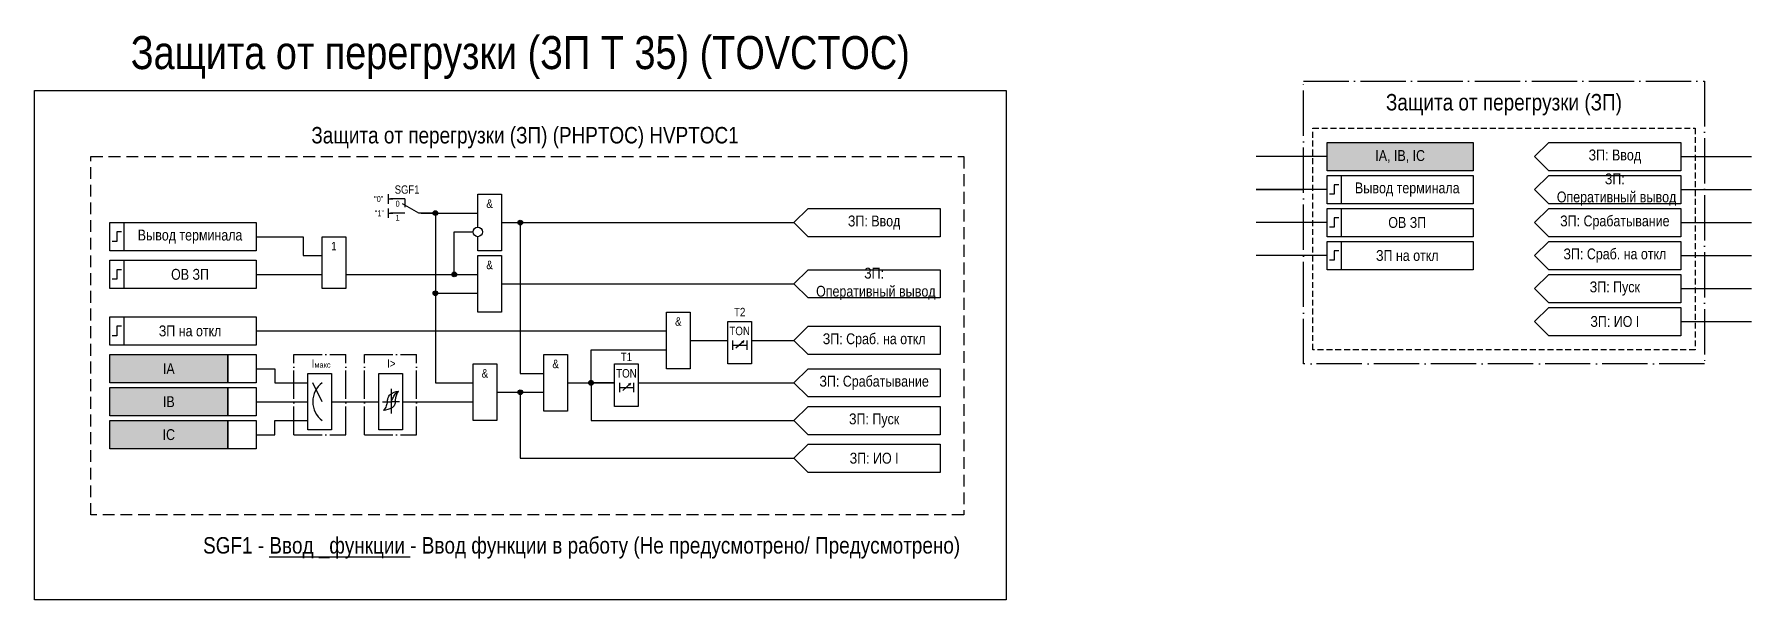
# Model space of a CAD drawing. Header units: millimetres. Extents: x -519 to 364, y 0 to 120.
# Drawn here: x -519 to -155, y 0 to 119.9 of the extents above; entities that cross this region are included whole.
import ezdxf
from ezdxf.enums import TextEntityAlignment as Align

# ---------------------------------------------------------------- set-up
doc = ezdxf.new("R2010")
doc.units = ezdxf.units.MM
doc.linetypes.add('ACAD_ISO04W100', pattern=[30, 24, -3, 0, -3])
doc.linetypes.add('штриховая2', pattern=[0.375, 0.25, -0.125])
doc.layers.add('TEXT', color=7, linetype='Continuous', lineweight=25)
doc.layers.add('Основная', color=7, linetype='Continuous')
doc.styles.add('1.8_Gost_RD', font='ARIALN.TTF', dxfattribs={"height": 1.8})
doc.styles.add('2.5_Gost_RD', font='ARIALN.TTF', dxfattribs={"height": 2.5})
doc.styles.add('3.5_Gost_RD', font='ARIALN.TTF', dxfattribs={"height": 3.5})
doc.styles.add('Вывод', font='ARIALN.TTF', dxfattribs={"height": 2.5})
doc.styles.add('Компонент', font='ARIALN.TTF', dxfattribs={"height": 3.5})

msp = doc.modelspace()

# ---------------------------------------------------------------- texts
at = {"color": 30, "ltscale": 100, "attachment_point": 5, "style": '3.5_Gost_RD'}
for s, insert, char_height, width in [('{\\C3;Защита от перегрузки (ЗП Т 35) (TOVCTOC)}', (-416, 115), 7, 191), ('Защита от перегрузки (ЗП) (РHPTOC) {\\C6;HVРTOC1}', (-415, 98), 3.5, 171), ('SGF1 - {\\LВвод _функции} - Ввод функции в работу (Не предусмотрено/ Предусмотрено)', (-403, 11), 3.5, 176)]:
    msp.add_mtext(s, dxfattribs=dict(at, insert=insert, char_height=char_height, width=width))
at = {"color": 30, "ltscale": 100, "true_color": 0xef8637, "insert": (-207.5, 105), "char_height": 3.5, "width": 85, "attachment_point": 5, "style": '3.5_Gost_RD'}
msp.add_mtext('Защита от перегрузки (ЗП)', dxfattribs=at)
at = {"color": 0, "ltscale": 100, "char_height": 2.3, "attachment_point": 5, "style": '2.5_Gost_RD'}
for s, insert, width in [('{\\C256;IA, IB, IC}', (-229.5, 94), 23.725), ('{\\C256;Вывод терминала}', (-228, 87), 28)]:
    msp.add_mtext(s, dxfattribs=dict(at, insert=insert, width=width))
at = {"ltscale": 100, "attachment_point": 5, "style": '2.5_Gost_RD'}
for s, insert, char_height, width in [('ЗП: Ввод', (-184, 94), 2.3, 28), ('&', (-422.5, 84), 1.8, 5), ('Вывод терминала', (-486, 77), 2.3, 28), ('1', (-455.5, 75), 1.8, 5), ('&', (-422.5, 71), 1.8, 5), ('ЗП: Пуск', (-184, 66), 2.3, 28), ('T2', (-369.5, 61), 1.8, 5), ('&', (-382.5, 59), 1.8, 5), ('ЗП: ИО I', (-184, 59), 2.3, 28), ('TON', (-369.5, 57), 1.8, 5), ('T1', (-393.5, 51.5), 1.8, 5), ('&', (-423.5, 48), 1.8, 5), ('&', (-408.5, 50), 1.8, 5), ('TON', (-393.5, 48), 1.8, 5)]:
    msp.add_mtext(s, dxfattribs=dict(at, insert=insert, char_height=char_height, width=width))
at = {"ltscale": 100, "insert": (-446.84, 82.6), "char_height": 1.25, "attachment_point": 1, "style": '3.5_Gost_RD'}
msp.add_mtext_dynamic_manual_height_columns('"1"', width=2, gutter_width=17.5, heights=[0], dxfattribs=at)
at = {"color": 7, "ltscale": 100, "char_height": 1.8, "attachment_point": 1, "style": '1.8_Gost_RD'}
for s, insert in [('\\pi2.7859;I{\\H0.66667x;макс}', (-463, 51)), ('\\pi4.7676;I>', (-449, 51))]:
    msp.add_mtext_dynamic_manual_height_columns(s, width=11, gutter_width=17.5, heights=[0], dxfattribs=dict(at, insert=insert))
at = {"layer": 'TEXT', "ltscale": 100, "char_height": 2.3, "width": 28, "attachment_point": 5, "style": '2.5_Gost_RD'}
for s, insert in [('ЗП:\\P Оперативный вывод', (-184, 87)), ('ЗП: Ввод', (-341, 80)), ('ЗП: Срабатывание', (-184, 80)), ('ЗП:\\P Оперативный вывод', (-341, 67)), ('ЗП: Сраб. на откл', (-341, 55)), ('ЗП: ИО I', (-341, 30))]:
    msp.add_mtext(s, dxfattribs=dict(at, insert=insert))
at = {"layer": 'TEXT', "color": 0, "ltscale": 100, "char_height": 2.3, "width": 28, "attachment_point": 5, "style": '2.5_Gost_RD'}
for s, insert in [('{\\C256;ОВ ЗП}', (-228, 80)), ('{\\C256;ЗП на откл}', (-228, 73)), ('{\\C256;ЗП: Сраб. на откл}', (-184, 73)), ('{\\C256;ОВ ЗП}', (-486, 69)), ('{\\C256;ЗП на откл}', (-486, 57)), ('{\\C256;ЗП: Срабатывание}', (-341, 46)), ('{\\C256;ЗП: Пуск}', (-341, 38))]:
    msp.add_mtext(s, dxfattribs=dict(at, insert=insert))
at = {"layer": 'Основная', "color": 0, "ltscale": 100, "char_height": 2.3, "width": 25, "attachment_point": 5, "style": '2.5_Gost_RD'}
for s, insert in [('{\\C256;IA}', (-490.5, 49)), ('{\\C256;IB}', (-490.5, 42)), ('{\\C256;IС}', (-490.5, 35))]:
    msp.add_mtext(s, dxfattribs=dict(at, insert=insert))

# ---------------------------------------------------------------- blocks, each defined once
blk = doc.blocks.new('*U70')
at = {"layer": 'Основная', "linetype": 'ACAD_ISO04W100', "ltscale": 0.25}
for p, q in [((0, 0), (11, 0)), ((0, -17), (0, 0)), ((11, -17), (11, 0)), ((0, -17), (11, -17))]:
    blk.add_line(p, q, dxfattribs=at)
at = {"layer": 'Основная', "style": 'Компонент'}
blk.add_attdef('ОУ', text='', height=3.5, dxfattribs=at).set_placement((11, 0), align=Align.MIDDLE_CENTER)
blk = doc.blocks.new('Точка')
at = {"ltscale": 100}
h = blk.add_hatch(color=256, dxfattribs=at)
h.dxf.hatch_style = 1
edge = h.paths.add_edge_path()
edge.add_arc((0, 0), 0.5, 0, 360)
blk.add_circle((0, 0), 0.5, dxfattribs=at)
blk = doc.blocks.new('*U79')
at = {"layer": 'Основная', "color": 0}
blk.add_line((0, 0), (7, 4), dxfattribs=at)
at = {"layer": 'Основная', "ltscale": 0.35}
blk.add_line((6, 6), (6, 2.5), dxfattribs=at)
blk = doc.blocks.new('*U81')
at = {"layer": 'Основная', "color": 0}
for p, q in [((-3, 6), (-9, 6)), ((-3, 0), (-9, 0)), ((9, 0), (3, 0))]:
    blk.add_line(p, q, dxfattribs=at)
at = {"layer": 'Основная', "ltscale": 0.25, "xscale": -1}
blk.add_blockref('*U79', (3, 0), dxfattribs=at)
at = {"layer": 'Основная'}
for tag, height, style, p in [('ОУ', 3.5, 'Компонент', (-2, 10)), ('В1', 2.5, 'Вывод', (-14, 6)), ('В2', 2.5, 'Вывод', (-6, 4)), ('В3', 2.5, 'Вывод', (-6, -2))]:
    blk.add_attdef(tag, text='', height=height, dxfattribs=dict(at, style=style)).set_placement(p, align=Align.MIDDLE_CENTER)

# ---------------------------------------------------------------- hatches: boundary and pattern name
at = {"ltscale": 100, "true_color": 0xef8637}
h = msp.add_hatch(color=30, dxfattribs=at)
h.dxf.hatch_style = 1
h.paths.add_polyline_path([(-245, 97), (-214, 97), (-214, 91), (-245, 91)])
h = msp.add_hatch(color=30, dxfattribs=at)
h.dxf.hatch_style = 1
h.paths.add_polyline_path([(-503, 52), (-478, 52), (-478, 46), (-503, 46)])
h = msp.add_hatch(color=30, dxfattribs=at)
h.dxf.hatch_style = 1
h.paths.add_polyline_path([(-503, 45), (-478, 45), (-478, 39), (-503, 39)])
h = msp.add_hatch(color=30, dxfattribs=at)
h.dxf.hatch_style = 1
h.paths.add_polyline_path([(-503, 38), (-478, 38), (-478, 32), (-503, 32)])

# ---------------------------------------------------------------- linework, layer by layer
at = {"ltscale": 100}
for p, q in [((-245, 94), (-260, 94)), ((-170, 94), (-155, 94)), ((-444, 86), (-444, 84)), ((-444, 85), (-443, 85)), ((-444, 84), (-444, 84)), ((-245, 87), (-260, 87)), ((-260, 87), (-250, 87)), ((-170, 87), (-155, 87)), ((-444, 83), (-444, 81)), ((-444, 82), (-443, 82)), ((-245, 80), (-260, 80)), ((-170, 80), (-155, 80)), ((-245, 73), (-260, 73)), ((-170, 73), (-155, 73)), ((-472, 69), (-458, 69)), ((-198, 69), (-201, 66)), ((-201, 66), (-198, 63)), ((-198, 69), (-170, 69)), ((-170, 66), (-155, 66)), ((-198, 62), (-201, 59)), ((-198, 62), (-170, 62)), ((-201, 59), (-198, 56)), ((-170, 59), (-155, 59)), ((-370.29, 53.4), (-368.62, 54.88)), ((-368.62, 54.88), (-369.14, 54.66)), ((-368.62, 54.88), (-368.88, 54.42))]:
    msp.add_line(p, q, dxfattribs=at)
at = {"color": 7, "ltscale": 100}
for p, q in [((-458, 42), (-460, 46)), ((-394.29, 44.4), (-392.62, 45.88)), ((-392.62, 45.88), (-393.14, 45.66)), ((-392.62, 45.88), (-392.88, 45.42)), ((-445.21, 42), (-443.4, 42)), ((-441.58, 42), (-443.4, 42))]:
    msp.add_line(p, q, dxfattribs=at)
msp.add_line((-443.4, 44.72), (-443.4, 39.52))
at = {"color": 251, "linetype": 'ACAD_ISO04W100', "lineweight": 30, "ltscale": 0.4, "true_color": 0x58595b}
msp.add_lwpolyline([(-250, 110), (-165, 110), (-165, 50), (-250, 50)], close=True, dxfattribs=at)
at = {"color": 3, "ltscale": 100}
msp.add_lwpolyline([(-519, 108), (-313, 108), (-313, 0), (-519, 0)], close=True, dxfattribs=at)
at = {"linetype": 'штриховая2', "ltscale": 5}
msp.add_lwpolyline([(-248, 100), (-167, 100), (-167, 53), (-248, 53)], close=True, dxfattribs=at)
at = {"ltscale": 100}
for points in [[(-245, 97), (-214, 97), (-214, 91), (-245, 91)], [(-245, 90), (-242, 90), (-242, 84), (-245, 84)], [(-245, 90), (-214, 90), (-214, 84), (-245, 84)], [(-355, 83), (-327, 83), (-327, 77), (-355, 77), (-358, 80)], [(-245, 83), (-242, 83), (-242, 77), (-245, 77)], [(-245, 83), (-214, 83), (-214, 77), (-245, 77)], [(-198, 83), (-170, 83), (-170, 77), (-198, 77), (-201, 80)], [(-503, 80), (-500, 80), (-500, 74), (-503, 74)], [(-503, 80), (-472, 80), (-472, 74), (-503, 74)], [(-458, 77), (-453, 77), (-453, 66), (-458, 66)], [(-425, 73), (-420, 73), (-420, 61), (-425, 61)], [(-245, 76), (-242, 76), (-242, 70), (-245, 70)], [(-245, 76), (-214, 76), (-214, 70), (-245, 70)], [(-198, 76), (-170, 76), (-170, 70), (-198, 70), (-201, 73)], [(-503, 72), (-500, 72), (-500, 66), (-503, 66)], [(-503, 72), (-472, 72), (-472, 66), (-503, 66)], [(-355, 70), (-327, 70), (-327, 64), (-355, 64), (-358, 67)], [(-503, 60), (-500, 60), (-500, 54), (-503, 54)], [(-503, 60), (-472, 60), (-472, 54), (-503, 54)], [(-385, 61), (-380, 61), (-380, 49), (-385, 49)], [(-372, 59), (-367, 59), (-367, 50), (-372, 50)], [(-355, 58), (-327, 58), (-327, 52), (-355, 52), (-358, 55)], [(-503, 52), (-478, 52), (-478, 46), (-503, 46)], [(-478, 52), (-472, 52), (-472, 46), (-478, 46)], [(-411, 52), (-406, 52), (-406, 40), (-411, 40)], [(-461, 48), (-456, 48), (-456, 36), (-461, 36)], [(-446, 48), (-441, 48), (-441, 36), (-446, 36)], [(-426, 50), (-421, 50), (-421, 38), (-426, 38)], [(-396, 50), (-391, 50), (-391, 41), (-396, 41)], [(-355, 49), (-327, 49), (-327, 43), (-355, 43), (-358, 46)], [(-503, 45), (-478, 45), (-478, 39), (-503, 39)], [(-478, 45), (-472, 45), (-472, 39), (-478, 39)], [(-355, 41), (-327, 41), (-327, 35), (-355, 35), (-358, 38)], [(-503, 38), (-478, 38), (-478, 32), (-503, 32)], [(-478, 38), (-472, 38), (-472, 32), (-478, 32)], [(-355, 33), (-327, 33), (-327, 27), (-355, 27), (-358, 30)]]:
    msp.add_lwpolyline(points, close=True, dxfattribs=at)
for points in [[(-201, 94), (-198, 97), (-170, 97), (-170, 91), (-198, 91), (-201, 94)], [(-201, 87), (-198, 90), (-170, 90), (-170, 84), (-198, 84), (-201, 87)], [(-425, 79), (-425, 86), (-420, 86), (-420, 74), (-425, 74), (-425, 77)], [(-437, 82), (-425, 82)], [(-437, 82), (-434, 82), (-434, 46), (-426, 46)], [(-437, 82), (-434, 82), (-434, 65), (-425, 65)], [(-472, 77), (-462, 77), (-462, 73), (-458, 73)], [(-453, 69), (-430, 69), (-430, 78), (-426, 78)], [(-420, 80), (-358, 80)], [(-420, 80), (-416, 80), (-416, 48), (-411, 48)], [(-453, 69), (-446, 69)], [(-453, 69), (-425, 69)], [(-420, 67), (-358, 67)], [(-201, 66), (-198, 69), (-170, 69), (-170, 63), (-198, 63), (-201, 66)], [(-201, 59), (-198, 62), (-170, 62), (-170, 56), (-198, 56), (-201, 59)], [(-472, 57), (-385, 57)], [(-380, 55), (-372, 55)], [(-371, 55), (-371, 53)], [(-368, 55), (-368, 53)], [(-367, 55), (-358, 55)], [(-396, 46), (-401, 46), (-401, 53), (-385, 53)], [(-371, 54), (-368, 54)], [(-472, 49), (-468, 49), (-468, 46), (-461, 46)], [(-421, 44), (-411, 44)], [(-421, 44), (-416, 44), (-416, 30), (-358, 30)], [(-406, 46), (-396, 46)], [(-406, 46), (-401, 46), (-401, 38), (-358, 38)], [(-395, 46), (-395, 44)], [(-395, 45), (-392, 45)], [(-392, 46), (-392, 44)], [(-391, 46), (-358, 46)], [(-472, 42), (-461, 42)], [(-456, 42), (-446, 42)], [(-441, 42), (-426, 42)], [(-472, 35), (-468, 35), (-468, 38), (-461, 38)]]:
    msp.add_lwpolyline(points, dxfattribs=at)
at = {"linetype": 'штриховая2', "ltscale": 10}
msp.add_lwpolyline([(-507, 94), (-322, 94), (-322, 18), (-507, 18)], close=True, dxfattribs=at)
at = {"lineweight": 30, "ltscale": 100}
for points in [[(-242.5, 88), (-243.5, 88), (-243.5, 86), (-244.5, 86)], [(-242.5, 81), (-243.5, 81), (-243.5, 79), (-244.5, 79)], [(-500.5, 78), (-501.5, 78), (-501.5, 76), (-502.5, 76)], [(-242.5, 74), (-243.5, 74), (-243.5, 72), (-244.5, 72)], [(-500.5, 70), (-501.5, 70), (-501.5, 68), (-502.5, 68)], [(-500.5, 58), (-501.5, 58), (-501.5, 56), (-502.5, 56)]]:
    msp.add_lwpolyline(points, dxfattribs=at)
msp.add_circle((-425, 78), 1)
at = {"color": 7, "ltscale": 100}
msp.add_arc((-455, 42), 5, 126.8699, 233.1301, dxfattribs=at)
for points in [[(-444.2, 41.92), (-444.05, 42.71), (-443.56, 43.54), (-441.8, 44.26)], [(-443.4, 42), (-443, 42.72), (-442.53, 43.6), (-441.8, 44.26)], [(-442.52, 41.92), (-442.4, 42.71), (-442.19, 43.54), (-441.8, 44.26)], [(-444.2, 41.92), (-444.4, 41.13), (-445, 40.12)], [(-442.52, 41.92), (-442.75, 41.13), (-443.24, 40.67), (-445, 40.12)]]:
    msp.add_spline(points, degree=3)

# ---------------------------------------------------------------- block references
at = {"ltscale": 100}
for p in [(-434, 82), (-416, 80), (-430, 69), (-434, 65), (-416, 44), (-401, 46)]:
    msp.add_blockref('Точка', p, dxfattribs=at)
at = {"layer": 'Основная', "ltscale": 0.25, "xscale": 0.5, "yscale": 0.5, "zscale": 0.5}
msp.add_blockref('*U81', (-439, 82), dxfattribs=at).add_auto_attribs({'ОУ': 'SGF1', 'В1': '"0"', 'В2': '0', 'В3': '1'})
at = {"layer": 'Основная', "ltscale": 0.25}
for p in [(-464, 52), (-449, 52)]:
    msp.add_blockref('*U70', p, dxfattribs=at)

msp.set_redraw_order([(e.dxf.handle, doc.entitydb.next_handle()) for e in msp.query("TEXT MTEXT ATTDEF DIMENSION ARC_DIMENSION")])  # texts and dimensions are drawn at this point

doc.saveas('drawing.dxf')
